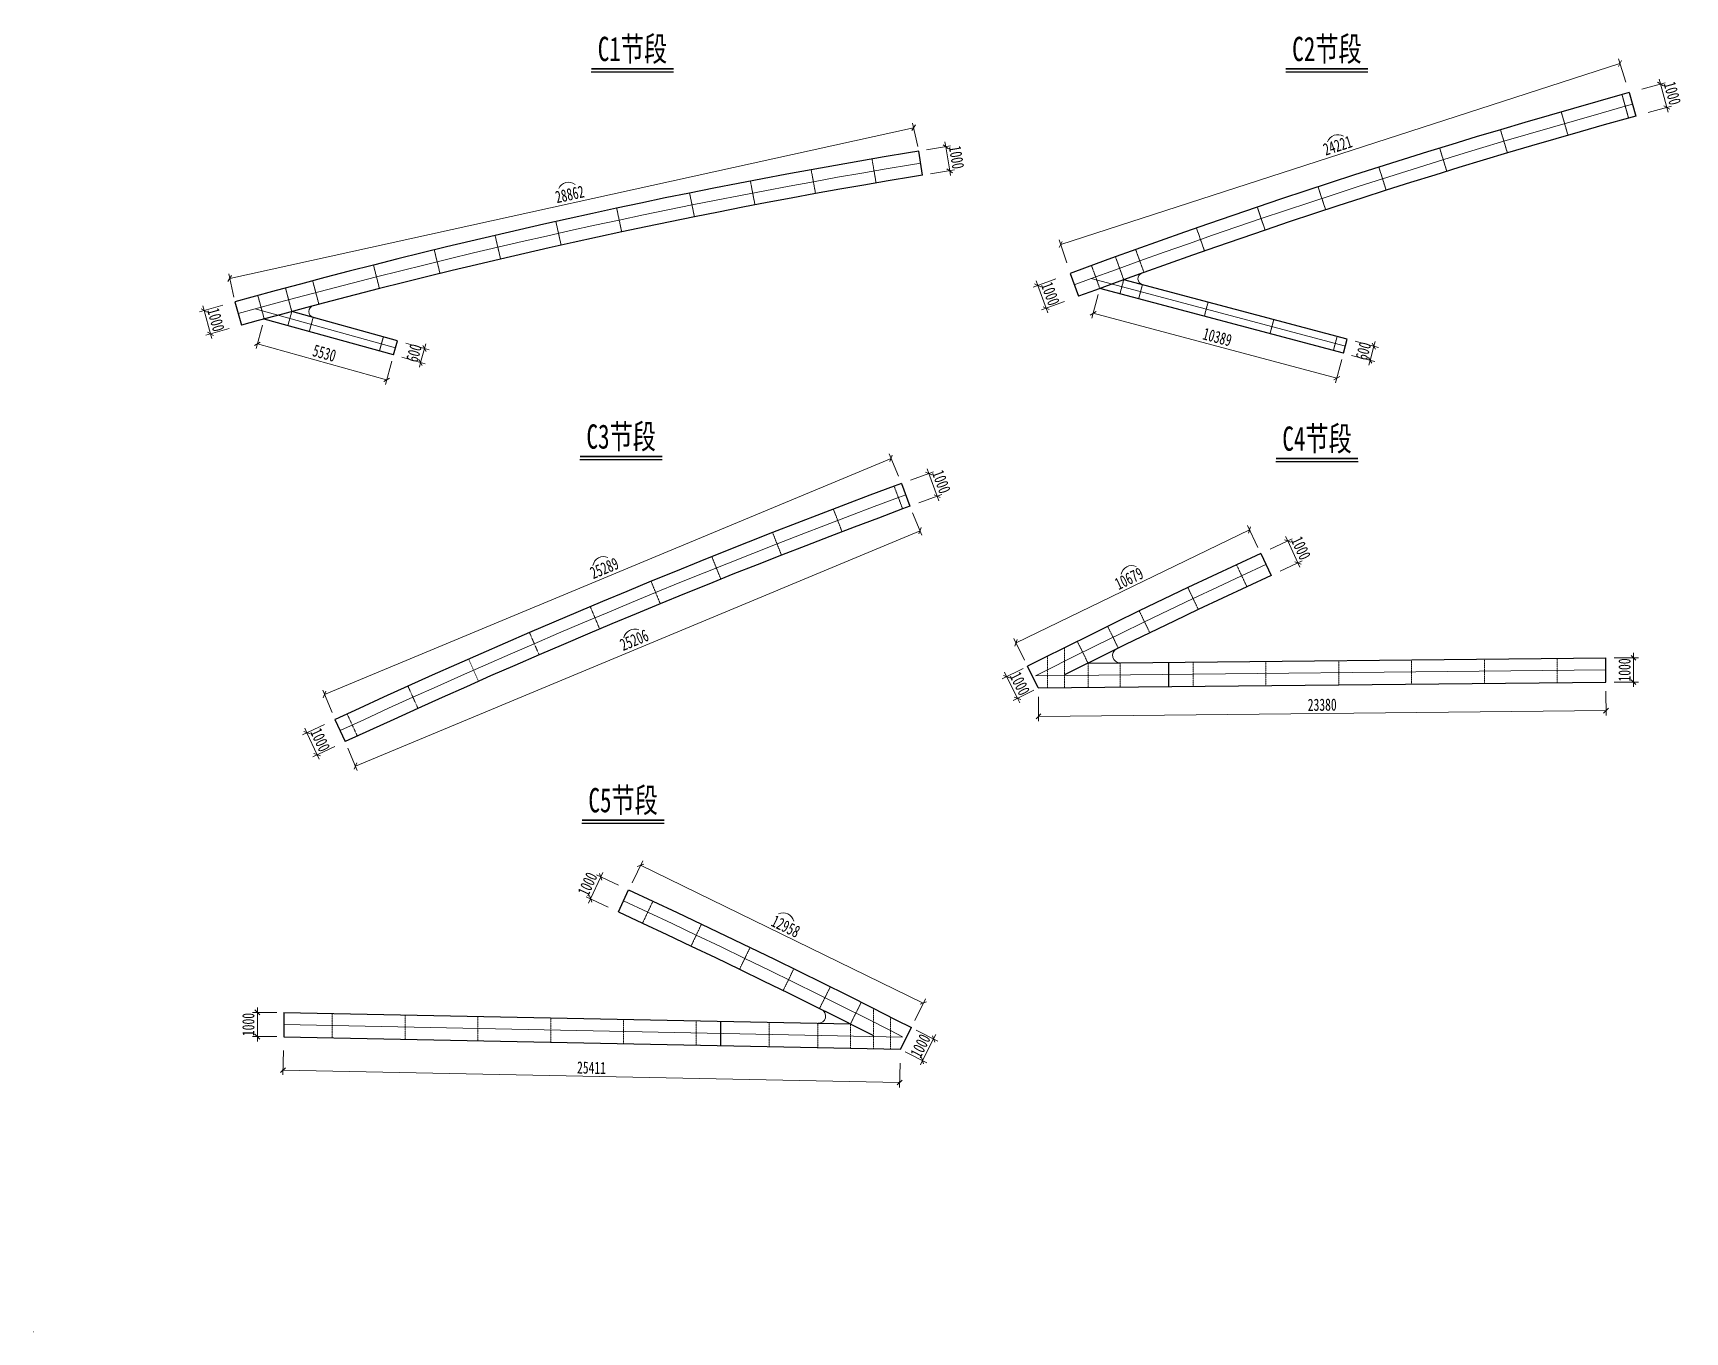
# Model space of a CAD drawing. Header units: millimetres. Extents: x -107417 to 789443, y 114680 to 345248.
# Drawn here: x 335075 to 403132, y 291766 to 345248 of the extents above; entities that cross this region are included whole.
import ezdxf
from ezdxf.enums import TextEntityAlignment as Align

# ---------------------------------------------------------------- set-up
doc = ezdxf.new("R2010")
doc.units = ezdxf.units.MM
doc.linetypes.add('CENTER2', pattern=[28.575, 19.05, -3.175, 3.175, -3.175])
doc.linetypes.add('DASHED', pattern=[0.75, 0.5, -0.25])
doc.layers.get('Defpoints').update_dxf_attribs({"color": 8})
for name, color, linetype, lineweight in [('中心线', 2, 'CENTER2', 15), ('标注', 4, 'Continuous', 13), ('标注线及字体', 2, 'Continuous', 15), ('桥 构造粗实', 1, 'Continuous', 30), ('横隔板', 6, 'CENTER2', 18), ('细实线', 4, 'Continuous', 15)]:
    doc.layers.add(name, color=color, linetype=linetype, lineweight=lineweight)
doc.styles.add('111', font='仿宋_GB2312.TTF', dxfattribs={"width": 0.7})
doc.dimstyles.new('200', dxfattribs={"dimscale": 0, "dimtxt": 2.5, "dimasz": 1, "dimexe": 1, "dimexo": 1, "dimgap": 0.6, "dimtad": 1, "dimdec": 0, "dimdsep": 46, "dimtxsty": '111', "dimblk": 'OBLIQUE', "dimcen": 0, "dimclrd": 4, "dimclre": 4, "dimclrt": 4, "dimadec": 1, "dimazin": 2, "dimtfac": 1, "dimtdec": 0, "dimtix": 1, "dimtmove": 2, "dimatfit": 3, "dimfxl": 4, "dimfxlon": 1, "dimtolj": 1, "dimlwd": -1, "dimlwe": -1, "dimarcsym": 0})

msp = doc.modelspace()

# ---------------------------------------------------------------- texts
at = {"layer": '标注线及字体', "color": 0, "style": '111', "width": 0.7}
for s, p in [('C1节段', (359771.1, 344613.6)), ('C2节段', (388381.4, 344613.6)), ('C3节段', (359306.4, 328654.9)), ('C4节段', (387975.8, 328568)), ('C5节段', (359386.4, 313681.3))]:
    msp.add_text(s, height=1000, dxfattribs=at).set_placement(p, align=Align.MIDDLE)

# ---------------------------------------------------------------- blocks, each defined once
blk = doc.blocks.new('_Oblique')
at = {"color": 0, "linetype": 'ByBlock', "lineweight": -2}
blk.add_line((-0.5, -0.5), (0.5, 0.5), dxfattribs=at)
blk = doc.blocks.new('*D135')
at = {"layer": 'Defpoints', "color": 0}
for p in [(385191, 324788), (385657, 323823), (376041, 319178)]:
    blk.add_point(p, dxfattribs=at)
at = {"layer": '细实线', "color": 4}
for p, q in [((375575, 320143), (385191, 324788)), ((385539, 324067), (385104, 324968)), ((375923, 319423), (375488, 320323))]:
    blk.add_line(p, q, dxfattribs=at)
at = {"layer": '细实线', "color": 4, "xscale": 199.9999999999998, "yscale": 199.9999999999998, "zscale": 199.9999999999998}
for p, rotation in [((385191, 324788), 25.77917402964277), ((375575, 320143), 205.7791740296427)]:
    blk.add_blockref('_Oblique', p, dxfattribs=dict(at, rotation=rotation))
at = {"layer": '细实线', "color": 4, "insert": (380227, 322788), "char_height": 500, "attachment_point": 5, "rotation": 25.77917, "style": '111'}
blk.add_mtext('\\A1;10679', dxfattribs=at)
blk = doc.blocks.new('*D136')
at = {"layer": 'Defpoints', "color": 0, "transparency": 16777216}
for p in [(386764, 324338), (385657, 323823), (386080, 322916)]:
    blk.add_point(p, dxfattribs=at)
at = {"layer": '细实线', "color": 4, "transparency": 16777216}
for p, q in [((386039, 324000), (386945, 324422)), ((386764, 324338), (386680, 324519)), ((387186, 323431), (386764, 324338)), ((386461, 323094), (387368, 323516)), ((387186, 323431), (387271, 323250))]:
    blk.add_line(p, q, dxfattribs=at)
at = {"layer": '细实线', "color": 4, "transparency": 16777216, "xscale": 199.9999999999998, "yscale": 199.9999999999998, "zscale": 199.9999999999998}
for p, rotation in [((386764, 324338), 294.9657163053859), ((387186, 323431), 114.9657163053859)]:
    blk.add_blockref('_Oblique', p, dxfattribs=dict(at, rotation=rotation))
at = {"layer": '细实线', "color": 4, "transparency": 16777216, "insert": (387311, 324041), "char_height": 500, "attachment_point": 5, "rotation": 294.96572, "style": '111'}
blk.add_mtext('\\A1;1000', dxfattribs=at)
blk = doc.blocks.new('*D137')
at = {"layer": 'Defpoints', "color": 0}
for p in [(399869, 318523), (376489, 318284), (399880, 317352)]:
    blk.add_point(p, dxfattribs=at)
at = {"layer": '细实线', "color": 4}
for p, q in [((376493, 317913), (376503, 316913)), ((399872, 318152), (399883, 317152)), ((376501, 317113), (399880, 317352))]:
    blk.add_line(p, q, dxfattribs=at)
at = {"layer": '细实线', "color": 4, "xscale": 199.9999999999998, "yscale": 199.9999999999998, "zscale": 199.9999999999998}
for p, rotation in [((376501, 317113), 180.5857953001401), ((399880, 317352), 0.5857953001401472)]:
    blk.add_blockref('_Oblique', p, dxfattribs=dict(at, rotation=rotation))
at = {"layer": '细实线', "color": 4, "insert": (388187, 317590), "char_height": 500, "attachment_point": 5, "rotation": 0.5858, "style": '111'}
blk.add_mtext('\\A1;23380', dxfattribs=at)
blk = doc.blocks.new('*D138')
at = {"layer": 'Defpoints', "color": 0, "transparency": 16777216}
for p in [(399869, 319523), (399869, 318523), (401014, 318523)]:
    blk.add_point(p, dxfattribs=at)
at = {"layer": '细实线', "color": 4, "transparency": 16777216}
for p, q in [((400214, 319523), (401214, 319523)), ((401014, 319523), (401014, 319723)), ((401014, 319523), (401014, 318523)), ((400214, 318523), (401214, 318523)), ((401014, 318523), (401014, 318323))]:
    blk.add_line(p, q, dxfattribs=at)
at = {"layer": '细实线', "color": 4, "transparency": 16777216, "xscale": 199.9999999999998, "yscale": 199.9999999999998, "zscale": 199.9999999999998}
for p, rotation in [((401014, 319523), 270), ((401014, 318523), 90)]:
    blk.add_blockref('_Oblique', p, dxfattribs=dict(at, rotation=rotation))
at = {"layer": '细实线', "color": 4, "transparency": 16777216, "insert": (400644, 319023), "char_height": 500, "attachment_point": 5, "rotation": 90, "style": '111'}
blk.add_mtext('\\A1;1000', dxfattribs=at)
blk = doc.blocks.new('*D139')
at = {"layer": 'Defpoints', "color": 0, "transparency": 16777216}
for p in [(370422, 327735), (370853, 326700), (347516, 316978)]:
    blk.add_point(p, dxfattribs=at)
at = {"layer": '细实线', "color": 4, "transparency": 16777216}
for p, q in [((347085, 318013), (370422, 327735)), ((370730, 326996), (370345, 327919)), ((347393, 317274), (347008, 318197))]:
    blk.add_line(p, q, dxfattribs=at)
at = {"layer": '细实线', "color": 4, "transparency": 16777216, "xscale": 199.9999999999998, "yscale": 199.9999999999998, "zscale": 199.9999999999998}
for p, rotation in [((370422, 327735), 22.61576914967875), ((347085, 318013), 202.6157691496787)]:
    blk.add_blockref('_Oblique', p, dxfattribs=dict(at, rotation=rotation))
at = {"layer": '细实线', "color": 4, "transparency": 16777216, "insert": (358611, 323215), "char_height": 500, "attachment_point": 5, "rotation": 22.61577, "style": '111'}
blk.add_mtext('\\A1;25289', dxfattribs=at)
blk = doc.blocks.new('*D140')
at = {"layer": 'Defpoints', "color": 0, "transparency": 16777216}
for p in [(347515, 316978), (346361, 316440), (347937, 316071)]:
    blk.add_point(p, dxfattribs=at)
at = {"layer": '细实线', "color": 4, "transparency": 16777216}
for p, q in [((347086, 316778), (346180, 316356)), ((346361, 316440), (346277, 316622)), ((346783, 315534), (346361, 316440)), ((347509, 315871), (346602, 315449)), ((346783, 315534), (346868, 315353))]:
    blk.add_line(p, q, dxfattribs=at)
at = {"layer": '细实线', "color": 4, "transparency": 16777216, "xscale": 199.9999999999998, "yscale": 199.9999999999998, "zscale": 199.9999999999998}
for p, rotation in [((346361, 316440), 294.9657163053859), ((346783, 315534), 114.9657163053859)]:
    blk.add_blockref('_Oblique', p, dxfattribs=dict(at, rotation=rotation))
at = {"layer": '细实线', "color": 4, "transparency": 16777216, "insert": (346908, 316143), "char_height": 500, "attachment_point": 5, "rotation": 294.96572, "style": '111'}
blk.add_mtext('\\A1;1000', dxfattribs=at)
blk = doc.blocks.new('*D141')
at = {"layer": 'Defpoints', "color": 0, "transparency": 16777216}
for p in [(370853, 326700), (371978, 327115), (371199, 325762)]:
    blk.add_point(p, dxfattribs=at)
at = {"layer": '细实线', "color": 4, "transparency": 16777216}
for p, q in [((371228, 326838), (372166, 327184)), ((371978, 327115), (371909, 327303)), ((372324, 326177), (371978, 327115)), ((371574, 325900), (372512, 326246)), ((372324, 326177), (372394, 325989))]:
    blk.add_line(p, q, dxfattribs=at)
at = {"layer": '细实线', "color": 4, "transparency": 16777216, "xscale": 199.9999999999998, "yscale": 199.9999999999998, "zscale": 199.9999999999998}
for p, rotation in [((371978, 327115), 290.2457707662396), ((372324, 326177), 110.2457707662396)]:
    blk.add_blockref('_Oblique', p, dxfattribs=dict(at, rotation=rotation))
at = {"layer": '细实线', "color": 4, "transparency": 16777216, "insert": (372498, 326774), "char_height": 500, "attachment_point": 5, "rotation": 290.24577, "style": '111'}
blk.add_mtext('\\A1;1000', dxfattribs=at)
blk = doc.blocks.new('*D142')
at = {"layer": 'Defpoints', "color": 0, "transparency": 16777216}
for p in [(376468, 334857), (377800, 335348), (378146, 334410)]:
    blk.add_point(p, dxfattribs=at)
at = {"layer": '细实线', "color": 4, "transparency": 16777216}
for p, q in [((377219, 335134), (376280, 334788)), ((376468, 334857), (376399, 335045)), ((376814, 333919), (376468, 334857)), ((377565, 334196), (376627, 333850)), ((376814, 333919), (376883, 333731))]:
    blk.add_line(p, q, dxfattribs=at)
at = {"layer": '细实线', "color": 4, "transparency": 16777216, "xscale": 199.9999999999998, "yscale": 199.9999999999998, "zscale": 199.9999999999998}
for p, rotation in [((376468, 334857), 290.2457707662396), ((376814, 333919), 110.2457707662396)]:
    blk.add_blockref('_Oblique', p, dxfattribs=dict(at, rotation=rotation))
at = {"layer": '细实线', "color": 4, "transparency": 16777216, "insert": (376988, 334516), "char_height": 500, "attachment_point": 5, "rotation": 290.24577, "style": '111'}
blk.add_mtext('\\A1;1000', dxfattribs=at)
blk = doc.blocks.new('*D143')
at = {"layer": 'Defpoints', "color": 0, "transparency": 16777216}
for p in [(400453, 343991), (400840, 342797), (377800, 335348)]:
    blk.add_point(p, dxfattribs=at)
at = {"layer": '细实线', "color": 4, "transparency": 16777216}
for p, q in [((377414, 336543), (400453, 343991)), ((400700, 343230), (400392, 344182)), ((377660, 335782), (377352, 336733))]:
    blk.add_line(p, q, dxfattribs=at)
at = {"layer": '细实线', "color": 4, "transparency": 16777216, "xscale": 199.9999999999998, "yscale": 199.9999999999998, "zscale": 199.9999999999998}
for p, rotation in [((400453, 343991), 17.91513529321717), ((377414, 336543), 197.9151352932172)]:
    blk.add_blockref('_Oblique', p, dxfattribs=dict(at, rotation=rotation))
at = {"layer": '细实线', "color": 4, "transparency": 16777216, "insert": (388820, 340619), "char_height": 500, "attachment_point": 5, "rotation": 17.91514, "style": '111'}
blk.add_mtext('\\A1;24221', dxfattribs=at)
blk = doc.blocks.new('*D144')
at = {"layer": 'Defpoints', "color": 0, "transparency": 16777216}
for p in [(379024, 334733), (389065, 332062), (388792, 331037)]:
    blk.add_point(p, dxfattribs=at)
at = {"layer": '细实线', "color": 4, "transparency": 16777216}
for p, q in [((378957, 334481), (378700, 333515)), ((378752, 333708), (388792, 331037)), ((388998, 331811), (388741, 330844))]:
    blk.add_line(p, q, dxfattribs=at)
at = {"layer": '细实线', "color": 4, "transparency": 16777216, "xscale": 199.9999999999998, "yscale": 199.9999999999998, "zscale": 199.9999999999998}
for p, rotation in [((378752, 333708), 165.1039070504736), ((388792, 331037), 345.1039070504736)]:
    blk.add_blockref('_Oblique', p, dxfattribs=dict(at, rotation=rotation))
at = {"layer": '细实线', "color": 4, "transparency": 16777216, "insert": (383867, 332730), "char_height": 500, "attachment_point": 5, "rotation": 345.10391, "style": '111'}
blk.add_mtext('\\A1;10389', dxfattribs=at)
blk = doc.blocks.new('*D145')
at = {"layer": 'Defpoints', "color": 0, "transparency": 16777216}
for p in [(389219, 332642), (389065, 332062), (390161, 331771)]:
    blk.add_point(p, dxfattribs=at)
at = {"layer": '细实线', "color": 4, "transparency": 16777216}
for p, q in [((389542, 332556), (390509, 332299)), ((390315, 332351), (390161, 331771)), ((390315, 332351), (390367, 332544)), ((389388, 331976), (390354, 331719)), ((390161, 331771), (390110, 331578))]:
    blk.add_line(p, q, dxfattribs=at)
at = {"layer": '细实线', "color": 4, "transparency": 16777216, "xscale": 199.9999999999998, "yscale": 199.9999999999998, "zscale": 199.9999999999998}
for p, rotation in [((390315, 332351), 255.1039070504738), ((390161, 331771), 75.10390705047378)]:
    blk.add_blockref('_Oblique', p, dxfattribs=dict(at, rotation=rotation))
at = {"layer": '细实线', "color": 4, "transparency": 16777216, "insert": (389881, 332156), "char_height": 500, "attachment_point": 5, "rotation": 75.10391, "style": '111'}
blk.add_mtext('\\A1;600', dxfattribs=at)
blk = doc.blocks.new('*D146')
at = {"layer": 'Defpoints', "color": 0, "transparency": 16777216}
for p in [(343391, 334179), (342121, 333828), (343657, 333215)]:
    blk.add_point(p, dxfattribs=at)
at = {"layer": '细实线', "color": 4, "transparency": 16777216}
for p, q in [((342892, 334041), (341928, 333775)), ((342121, 333828), (342068, 334021)), ((342387, 332864), (342121, 333828)), ((343158, 333077), (342194, 332811)), ((342387, 332864), (342440, 332671))]:
    blk.add_line(p, q, dxfattribs=at)
at = {"layer": '细实线', "color": 4, "transparency": 16777216, "xscale": 199.9999999999998, "yscale": 199.9999999999998, "zscale": 199.9999999999998}
for p, rotation in [((342121, 333828), 285.4360448940577), ((342387, 332864), 105.4360448940577)]:
    blk.add_blockref('_Oblique', p, dxfattribs=dict(at, rotation=rotation))
at = {"layer": '细实线', "color": 4, "transparency": 16777216, "insert": (342611, 333444), "char_height": 500, "attachment_point": 5, "rotation": 285.43604, "style": '111'}
blk.add_mtext('\\A1;1000', dxfattribs=at)
blk = doc.blocks.new('*D147')
at = {"layer": 'Defpoints', "color": 0, "transparency": 16777216}
for p in [(344600, 333474), (349928, 331994), (349644, 330972)]:
    blk.add_point(p, dxfattribs=at)
at = {"layer": '细实线', "color": 4, "transparency": 16777216}
for p, q in [((344530, 333223), (344262, 332260)), ((344316, 332452), (349644, 330972)), ((349858, 331743), (349591, 330780))]:
    blk.add_line(p, q, dxfattribs=at)
at = {"layer": '细实线', "color": 4, "transparency": 16777216, "xscale": 199.9999999999998, "yscale": 199.9999999999998, "zscale": 199.9999999999998}
for p, rotation in [((344316, 332452), 164.4762664412708), ((349644, 330972), 344.4762664412708)]:
    blk.add_blockref('_Oblique', p, dxfattribs=dict(at, rotation=rotation))
at = {"layer": '细实线', "color": 4, "transparency": 16777216, "insert": (347079, 332069), "char_height": 500, "attachment_point": 5, "rotation": 344.47627, "style": '111'}
blk.add_mtext('\\A1;5530', dxfattribs=at)
blk = doc.blocks.new('*D148')
at = {"layer": 'Defpoints', "color": 0, "transparency": 16777216}
for p in [(371351, 341349), (371564, 340384), (343391, 334179)]:
    blk.add_point(p, dxfattribs=at)
at = {"layer": '细实线', "color": 4, "transparency": 16777216}
for p, q in [((343178, 335144), (371351, 341349)), ((371521, 340579), (371308, 341544)), ((343348, 334374), (343135, 335339))]:
    blk.add_line(p, q, dxfattribs=at)
at = {"layer": '细实线', "color": 4, "transparency": 16777216, "xscale": 199.9999999999998, "yscale": 199.9999999999998, "zscale": 199.9999999999998}
for p, rotation in [((371351, 341349), 12.4209331743771), ((343178, 335144), 192.4209331743771)]:
    blk.add_blockref('_Oblique', p, dxfattribs=dict(at, rotation=rotation))
at = {"layer": '细实线', "color": 4, "transparency": 16777216, "insert": (357185, 338608), "char_height": 500, "attachment_point": 5, "rotation": 12.42093, "style": '111'}
blk.add_mtext('\\A1;28862', dxfattribs=at)
blk = doc.blocks.new('*D149')
at = {"layer": 'Defpoints', "color": 0, "transparency": 16777216}
for p in [(371564, 340384), (372679, 340566), (371725, 339397)]:
    blk.add_point(p, dxfattribs=at)
at = {"layer": '细实线', "color": 4, "transparency": 16777216}
for p, q in [((371889, 340437), (372876, 340598)), ((372679, 340566), (372646, 340763)), ((372840, 339579), (372679, 340566)), ((372050, 339450), (373037, 339611)), ((372840, 339579), (372872, 339381))]:
    blk.add_line(p, q, dxfattribs=at)
at = {"layer": '细实线', "color": 4, "transparency": 16777216, "xscale": 199.9999999999998, "yscale": 199.9999999999998, "zscale": 199.9999999999998}
for p, rotation in [((372679, 340566), 279.2720327565289), ((372840, 339579), 99.2720327565289)]:
    blk.add_blockref('_Oblique', p, dxfattribs=dict(at, rotation=rotation))
at = {"layer": '细实线', "color": 4, "transparency": 16777216, "insert": (373124, 340132), "char_height": 500, "attachment_point": 5, "rotation": 279.27203, "style": '111'}
blk.add_mtext('\\A1;1000', dxfattribs=at)
blk = doc.blocks.new('*D150')
at = {"layer": 'Defpoints', "color": 0, "transparency": 16777216}
for p in [(350088, 332572), (349928, 331994), (351043, 331684)]:
    blk.add_point(p, dxfattribs=at)
at = {"layer": '细实线', "color": 4, "transparency": 16777216}
for p, q in [((350433, 332476), (351397, 332209)), ((351204, 332262), (351043, 331684)), ((351204, 332262), (351257, 332455)), ((350272, 331898), (351236, 331631)), ((351043, 331684), (350990, 331491))]:
    blk.add_line(p, q, dxfattribs=at)
at = {"layer": '细实线', "color": 4, "transparency": 16777216, "xscale": 199.9999999999998, "yscale": 199.9999999999998, "zscale": 199.9999999999998}
for p, rotation in [((351204, 332262), 254.4762664412901), ((351043, 331684), 74.47626644129011)]:
    blk.add_blockref('_Oblique', p, dxfattribs=dict(at, rotation=rotation))
at = {"layer": '细实线', "color": 4, "transparency": 16777216, "insert": (350767, 332072), "char_height": 500, "attachment_point": 5, "rotation": 74.47627, "style": '111'}
blk.add_mtext('\\A1;600', dxfattribs=at)
blk = doc.blocks.new('*D151')
at = {"layer": 'Defpoints', "color": 0, "transparency": 16777216}
for p in [(402124, 343151), (400840, 342797), (401106, 341833)]:
    blk.add_point(p, dxfattribs=at)
at = {"layer": '细实线', "color": 4, "transparency": 16777216}
for p, q in [((401353, 342938), (402317, 343205)), ((402124, 343151), (402071, 343344)), ((402391, 342187), (402124, 343151)), ((401619, 341974), (402583, 342241)), ((402391, 342187), (402444, 341995))]:
    blk.add_line(p, q, dxfattribs=at)
at = {"layer": '细实线', "color": 4, "transparency": 16777216, "xscale": 199.9999999999998, "yscale": 199.9999999999998, "zscale": 199.9999999999998}
for p, rotation in [((402124, 343151), 285.4360448940577), ((402391, 342187), 105.4360448940577)]:
    blk.add_blockref('_Oblique', p, dxfattribs=dict(at, rotation=rotation))
at = {"layer": '细实线', "color": 4, "transparency": 16777216, "insert": (402614, 342768), "char_height": 500, "attachment_point": 5, "rotation": 285.43604, "style": '111'}
blk.add_mtext('\\A1;1000', dxfattribs=at)
blk = doc.blocks.new('*D152')
at = {"layer": 'Defpoints', "color": 0, "transparency": 16777216}
for p in [(371199, 325762), (371617, 324758), (347937, 316071)]:
    blk.add_point(p, dxfattribs=at)
at = {"layer": '细实线', "color": 4, "transparency": 16777216}
for p, q in [((371310, 325497), (371694, 324574)), ((348355, 315068), (371617, 324758)), ((348048, 315806), (348432, 314883))]:
    blk.add_line(p, q, dxfattribs=at)
at = {"layer": '细实线', "color": 4, "transparency": 16777216, "xscale": 199.9999999999998, "yscale": 199.9999999999998, "zscale": 199.9999999999998}
for p, rotation in [((371617, 324758), 22.61588549800887), ((348355, 315068), 202.6158854980089)]:
    blk.add_blockref('_Oblique', p, dxfattribs=dict(at, rotation=rotation))
at = {"layer": '细实线', "color": 4, "transparency": 16777216, "insert": (359844, 320255), "char_height": 500, "attachment_point": 5, "rotation": 22.61589, "style": '111'}
blk.add_mtext('\\A1;25206', dxfattribs=at)
blk = doc.blocks.new('*D161')
at = {"layer": 'Defpoints', "color": 0, "transparency": 16777216}
for p in [(359612, 309970), (358044, 309597), (359190, 309064)]:
    blk.add_point(p, dxfattribs=at)
at = {"layer": '细实线', "color": 4, "transparency": 16777216}
for p, q in [((358466, 310504), (358044, 309597)), ((359191, 310166), (358285, 310588)), ((358466, 310504), (358551, 310685)), ((358769, 309260), (357863, 309682)), ((358044, 309597), (357960, 309416))]:
    blk.add_line(p, q, dxfattribs=at)
at = {"layer": '细实线', "color": 4, "transparency": 16777216, "xscale": 199.9999999999998, "yscale": 199.9999999999998, "zscale": 199.9999999999998}
for p, rotation in [((358466, 310504), 245.0342836917258), ((358044, 309597), 65.03428369172575)]:
    blk.add_blockref('_Oblique', p, dxfattribs=dict(at, rotation=rotation))
at = {"layer": '细实线', "color": 4, "transparency": 16777216, "insert": (357920, 310207), "char_height": 500, "attachment_point": 5, "rotation": 65.03428, "style": '111'}
blk.add_mtext('\\A1;1000', dxfattribs=at)
blk = doc.blocks.new('*D162')
at = {"layer": 'Defpoints', "color": 0}
for p in [(359612, 309970), (371753, 305307), (371261, 304297)]:
    blk.add_point(p, dxfattribs=at)
at = {"layer": '细实线', "color": 4}
for p, q in [((359754, 310261), (360191, 311160)), ((360104, 310980), (371753, 305307)), ((371402, 304587), (371840, 305486))]:
    blk.add_line(p, q, dxfattribs=at)
at = {"layer": '细实线', "color": 4, "xscale": 199.9999999999998, "yscale": 199.9999999999998, "zscale": 199.9999999999998}
for p, rotation in [((360104, 310980), 154.0314142669609), ((371753, 305307), 334.031414266961)]:
    blk.add_blockref('_Oblique', p, dxfattribs=dict(at, rotation=rotation))
at = {"layer": '细实线', "color": 4, "insert": (366085, 308465), "char_height": 500, "attachment_point": 5, "rotation": 334.03141, "style": '111'}
blk.add_mtext('\\A1;12958', dxfattribs=at)
blk = doc.blocks.new('*D163')
at = {"layer": 'Defpoints', "color": 0}
for p in [(345401, 303924), (370806, 303406), (345373, 302549)]:
    blk.add_point(p, dxfattribs=at)
at = {"layer": '细实线', "color": 4}
for p, q in [((345389, 303349), (345369, 302349)), ((370778, 302032), (345373, 302549)), ((370795, 302831), (370774, 301832))]:
    blk.add_line(p, q, dxfattribs=at)
at = {"layer": '细实线', "color": 4, "xscale": 199.9999999999998, "yscale": 199.9999999999998, "zscale": 199.9999999999998}
for p, rotation in [((345373, 302549), 178.8322584214023), ((370778, 302032), 358.8322584214023)]:
    blk.add_blockref('_Oblique', p, dxfattribs=dict(at, rotation=rotation))
at = {"layer": '细实线', "color": 4, "insert": (358083, 302643), "char_height": 500, "attachment_point": 5, "rotation": 358.83226, "style": '111'}
blk.add_mtext('\\A1;25411', dxfattribs=at)
blk = doc.blocks.new('*D164')
at = {"layer": 'Defpoints', "color": 0, "transparency": 16777216}
for p in [(344317, 304924), (345401, 304924), (345401, 303924)]:
    blk.add_point(p, dxfattribs=at)
at = {"layer": '细实线', "color": 4, "transparency": 16777216}
for p, q in [((345117, 304924), (344117, 304924)), ((344317, 304924), (344317, 305124)), ((344317, 303924), (344317, 304924)), ((345117, 303924), (344117, 303924)), ((344317, 303924), (344317, 303724))]:
    blk.add_line(p, q, dxfattribs=at)
at = {"layer": '细实线', "color": 4, "transparency": 16777216, "xscale": 199.9999999999998, "yscale": 199.9999999999998, "zscale": 199.9999999999998}
for p, rotation in [((344317, 304924), 270), ((344317, 303924), 90)]:
    blk.add_blockref('_Oblique', p, dxfattribs=dict(at, rotation=rotation))
at = {"layer": '细实线', "color": 4, "transparency": 16777216, "insert": (343947, 304424), "char_height": 500, "attachment_point": 5, "rotation": 90, "style": '111'}
blk.add_mtext('\\A1;1000', dxfattribs=at)
blk = doc.blocks.new('*D168')
at = {"layer": 'Defpoints', "color": 0}
for p in [(371261, 304297), (372178, 303829), (370806, 303406)]:
    blk.add_point(p, dxfattribs=at)
at = {"layer": '细实线', "color": 4}
for p, q in [((371465, 304193), (372356, 303738)), ((371724, 302938), (372178, 303829)), ((372178, 303829), (372269, 304007)), ((371011, 303302), (371902, 302848)), ((371724, 302938), (371633, 302760))]:
    blk.add_line(p, q, dxfattribs=at)
at = {"layer": '细实线', "color": 4, "xscale": 199.9999999999998, "yscale": 199.9999999999998, "zscale": 199.9999999999998}
for p, rotation in [((372178, 303829), 242.9820432301862), ((371724, 302938), 62.98204323018621)]:
    blk.add_blockref('_Oblique', p, dxfattribs=dict(at, rotation=rotation))
at = {"layer": '细实线', "color": 4, "insert": (371632, 303546), "char_height": 500, "attachment_point": 5, "rotation": 62.98204, "style": '111'}
blk.add_mtext('\\A1;1000', dxfattribs=at)
blk = doc.blocks.new('*D169')
at = {"layer": 'Defpoints', "color": 0}
for p in [(376041, 319178), (375634, 317855), (376489, 318284)]:
    blk.add_point(p, dxfattribs=at)
at = {"layer": '细实线', "color": 4}
for p, q in [((375862, 319088), (375007, 318659)), ((375185, 318749), (375096, 318927)), ((375185, 318749), (375634, 317855)), ((376311, 318195), (375455, 317765)), ((375634, 317855), (375724, 317676))]:
    blk.add_line(p, q, dxfattribs=at)
at = {"layer": '细实线', "color": 4, "xscale": 199.9999999999998, "yscale": 199.9999999999998, "zscale": 199.9999999999998}
for p, rotation in [((375185, 318749), 296.6501661137066), ((375634, 317855), 116.6501661137066)]:
    blk.add_blockref('_Oblique', p, dxfattribs=dict(at, rotation=rotation))
at = {"layer": '细实线', "color": 4, "insert": (375730, 318462), "char_height": 500, "attachment_point": 5, "rotation": 296.65017, "style": '111'}
blk.add_mtext('\\A1;1000', dxfattribs=at)

# ---------------------------------------------------------------- dimensions: what is measured, and where the dimension line sits
at = {"layer": '细实线'}
for p1, p2, distance, text, override, picture, middle in [((377799.8, 335348.2), (400839.7, 342796.6), 1255.6, '24221', {"dimscale": 200, "dimarcsym": 1}, '*D143', (388819.7, 340619.2)), ((343390.5, 334178.5), (371563.7, 340383.6), 988.8, '28862', {"dimscale": 200, "dimarcsym": 1}, '*D148', (357184.9, 338608)), ((347516.1, 316978.1), (370853.4, 326700), 1120.8, '25289', {"dimscale": 200, "dimarcsym": 1}, '*D139', (358611.4, 323215.3)), ((347937.4, 316071.2), (371199.4, 325761.8), -1086.9, '25206', {"dimscale": 200, "dimarcsym": 1}, '*D152', (359844.1, 320254.7)), ((359612.1, 309970.4), (371260.7, 304296.8), 1123.2, '12958', {"dimscale": 200, "dimtxsty": '111', "dimarcsym": 1}, '*D162', (366084.9, 308465.2))]:
    dim = msp.add_aligned_dim(p1=p1, p2=p2, distance=distance, text=text, dimstyle='200', override=override, dxfattribs=at)
    dim.commit()
    dim.dimension.update_dxf_attribs({"geometry": picture, "text_midpoint": middle})
for p1, p2, distance, override, picture, middle in [((401105.9, 341832.6), (400839.7, 342796.6), -1332.7, {"dimscale": 200, "dimarcsym": 1}, '*D151', (402614.1, 342767.8)), ((371724.8, 339396.6), (371563.7, 340383.6), -1129.7, {"dimscale": 200, "dimarcsym": 1}, '*D149', (373124.4, 340131.7)), ((378145.8, 334409.9), (377799.8, 335348.2), 1419.3, {"dimscale": 200, "dimarcsym": 1}, '*D142', (376988.3, 334515.9)), ((343656.7, 333214.6), (343390.5, 334178.5), 1316.9, {"dimscale": 200, "dimarcsym": 1}, '*D146', (342610.8, 333444.5)), ((379024.4, 334733.3), (389064.7, 332062.5), -1060.7, {"dimscale": 200, "dimarcsym": 1}, '*D144', (383867, 332730.4)), ((344599.8, 333474), (349927.9, 331994), -1060.4, {"dimscale": 200, "dimarcsym": 1}, '*D147', (347079, 332068.7)), ((350088.5, 332572.1), (349927.9, 331994), 1157.6, {"dimscale": 200, "dimarcsym": 1}, '*D150', (350767.1, 332072.3)), ((389219, 332642.3), (389064.7, 332062.5), 1134.6, {"dimscale": 200, "dimarcsym": 1}, '*D145', (389880.8, 332155.8)), ((371199.4, 325761.8), (370853.4, 326700), -1199, {"dimscale": 200, "dimarcsym": 1}, '*D141', (372498.5, 326773.9)), ((376040.9, 319178), (385657.5, 323822.6), 1071.9, {"dimscale": 200, "dimtxsty": '111', "dimarcsym": 1}, '*D135', (380227.3, 322787.8)), ((386079.6, 322916), (385657.5, 323822.6), -1220.7, {"dimscale": 200, "dimarcsym": 1}, '*D136', (387310.6, 324040.7)), ((376040.9, 319178), (376489.4, 318284.3), -957.1, {"dimscale": 200, "dimblk": 'Oblique', "dimarcsym": 1}, '*D169', (375729.5, 318462.4)), ((399868.5, 319523.3), (399868.5, 318523.3), 1145.6, {"dimscale": 200, "dimarcsym": 1}, '*D138', (400644.1, 319023.3)), ((376489.4, 318284.3), (399868.5, 318523.3), -1171.7, {"dimscale": 200, "dimarcsym": 1}, '*D137', (388187.3, 317590)), ((347937.4, 316071.2), (347515.4, 316977.8), 1273.1, {"dimscale": 200, "dimarcsym": 1}, '*D140', (346907.7, 316143.3)), ((359612.1, 309970.4), (359190, 309063.8), -1264, {"dimscale": 200, "dimarcsym": 1}, '*D161', (357919.7, 310206.8)), ((345401, 303923.9), (345401, 304923.9), 1083.8, {"dimscale": 200, "dimarcsym": 1}, '*D164', (343947.2, 304423.9)), ((370806.5, 303406), (371260.7, 304296.8), -1029.5, {"dimscale": 200, "dimblk": 'Oblique', "dimarcsym": 1}, '*D168', (371631.9, 303546.3)), ((370806.5, 303406), (345401, 303923.9), 1374.8, {"dimscale": 200, "dimarcsym": 1}, '*D163', (358082.9, 302642.8))]:
    dim = msp.add_aligned_dim(p1=p1, p2=p2, distance=distance, dimstyle='200', override=override, dxfattribs=at)
    dim.commit()
    dim.dimension.update_dxf_attribs({"geometry": picture, "text_midpoint": middle})

# ---------------------------------------------------------------- linework, layer by layer
at = {"color": 4}
for p, q in [((358071.8, 343651.6), (361462.7, 343651.6)), ((386682.2, 343651.6), (390073.1, 343651.6)), ((357607.2, 327692.9), (360998.1, 327692.9)), ((386276.6, 327606), (389667.5, 327606)), ((357687.2, 312719.3), (361078.1, 312719.3))]:
    msp.add_line(p, q, dxfattribs=at)
at = {"color": 6, "const_width": 72}
for points in [[(358071.8, 343771.6), (361462.7, 343771.6)], [(386682.2, 343771.6), (390073.1, 343771.6)], [(357607.2, 327812.9), (360998.1, 327812.9)], [(386276.6, 327726), (389667.5, 327726)], [(357687.2, 312839.3), (361078.1, 312839.3)]]:
    msp.add_lwpolyline(points, dxfattribs=at)
at = {"layer": '中心线', "color": 2, "linetype": 'DASHED', "ltscale": 2}
for p, q in [((400537.9, 342713.2), (400807.7, 341750.3)), ((398034.3, 342003.8), (398311.3, 341042.9)), ((395529, 341269.6), (395816.6, 340311.8)), ((393025.5, 340509.7), (393320.2, 339554.1)), ((367133.4, 339619.9), (367313.8, 338636.3)), ((369639.2, 340061.3), (369808.1, 339075.7)), ((390522, 339725.5), (390823.7, 338772.1)), ((364629.6, 339152.6), (364817.7, 338170.4)), ((388016.8, 338914.6), (388328.9, 337964.6)), ((359120.1, 338037.1), (359327.1, 337058.8)), ((385511.6, 338079.5), (385834, 337132.9)), ((354110.7, 336916.4), (354336.5, 335942.3)), ((356614.5, 337488.7), (356832.8, 336512.8)), ((383008.2, 337218.7), (383337.4, 336274.5)), ((351605.2, 336317.5), (351842.1, 335346)), ((380503.1, 336333.1), (380842.5, 335392.5)), ((349101.5, 335694.8), (349345.8, 334725.1)), ((379024.4, 334733.3), (378681.7, 335672.7)), ((380009.7, 335092), (379670.4, 336032.7)), ((346596, 335045.4), (346851.3, 334078.6)), ((380009.7, 335092), (379855.5, 334512.2)), ((380625.1, 334307.5), (380779.4, 334887.3)), ((344599.8, 333474), (344337.2, 334438.9)), ((345735, 333781.4), (345476.1, 334747.3)), ((383331, 333587.7), (383485.3, 334167.5)), ((345574.5, 333203.2), (345735, 333781.4)), ((346455.8, 332958.4), (346616.4, 333536.6)), ((386036.9, 332867.9), (386191.2, 333447.7)), ((349346.3, 332155.5), (349506.9, 332733.6)), ((388646.2, 332173.8), (388800.4, 332753.7)), ((370901.1, 325651.8), (370551.7, 326588.7)), ((368048.4, 325647.3), (368404.4, 324712.8)), ((365543.5, 324681), (365909.3, 323750.3)), ((363040.3, 323689.1), (363412.5, 322760.9)), ((384656, 323356.3), (385081.1, 322451.1)), ((360537.1, 322673), (360915.7, 321747.4)), ((382653, 322411.6), (383084, 321509.3)), ((358032.3, 321630), (358420.5, 320708.4)), ((380650.1, 321450.8), (381087, 320551.3)), ((355529.2, 320563.4), (355923.6, 319644.5)), ((379348.6, 320817.5), (379788.4, 319919.4)), ((377568.5, 319941), (377568.5, 318295.3)), ((378539, 319305.2), (378096.2, 320201.9)), ((353024.5, 319470), (353428.3, 318555.2)), ((376868.5, 319592.5), (376868.5, 318283)), ((378539, 319305.2), (378539, 318305.2)), ((379868.5, 319318.8), (379868.5, 318318.8)), ((382868.5, 318349.5), (382868.5, 319349.5)), ((385868.5, 318380.2), (385868.5, 319380.2)), ((388868.5, 318410.9), (388868.5, 319410.9)), ((391868.5, 318441.5), (391868.5, 319441.5)), ((394868.5, 318472.2), (394868.5, 319472.2)), ((397868.5, 318502.9), (397868.5, 319502.9)), ((350522.2, 318353.4), (350932.1, 317441.3)), ((348016.9, 317209.2), (348435.9, 316301.3)), ((360613.5, 309504.1), (360188.5, 308598.9)), ((362615, 308560.1), (362187, 307656.4)), ((364619.5, 307598.6), (364182.6, 306699.1)), ((365981.1, 305822.3), (366420.9, 306720.4)), ((367923.8, 305977.9), (367478.2, 305082.6)), ((368748.5, 304448), (369197, 305341.7)), ((369701, 303414.3), (369701, 305088.5)), ((347401, 304883.1), (347401, 303883.1)), ((350401, 304822), (350401, 303822)), ((353401, 304760.8), (353401, 303760.8)), ((356401, 304699.7), (356401, 303699.7)), ((359401, 304638.5), (359401, 303638.5)), ((362401, 304577.4), (362401, 303577.4)), ((365401, 304516.2), (365401, 303516.2)), ((367401, 304475.4), (367401, 303475.4)), ((368748.5, 304448), (368748.5, 303448)), ((370401, 303414.3), (370401, 304734.4))]:
    msp.add_line(p, q, dxfattribs=at)
at = {"layer": '标注', "color": 8, "ltscale": 550}
for p, q in [((389141.8, 332352.4), (378672.8, 335137.2)), ((350008.2, 332283.1), (344223.6, 333889.8)), ((376368.5, 318783), (399868.5, 319023.3)), ((345401, 304423.9), (370901, 303904.1))]:
    msp.add_line(p, q, dxfattribs=at)
at = {"layer": '标注', "ltscale": 550}
msp.add_line((335090.6, 291765.9), (335075.1, 291769.8), dxfattribs=at)
at = {"layer": '标注', "color": 8, "ltscale": 550}
for points in [[(400972.8, 342314.6), (400672.8, 342231.8), (399672.8, 341951.6), (398672.8, 341667.4), (397672.8, 341379.2), (396672.8, 341087), (395672.8, 340790.7), (394672.8, 340490.4), (393672.8, 340186), (392672.8, 339877.7), (391672.8, 339565.3), (390672.8, 339248.8), (389672.8, 338928.4), (388672.8, 338603.9), (387672.8, 338275.4), (386672.8, 337942.8), (385672.8, 337606.2), (384672.8, 337265.6), (383672.8, 336920.9), (382672.8, 336572.3), (381672.8, 336219.5), (380672.8, 335862.8), (379672.8, 335502), (378672.8, 335137.2), (377972.8, 334879)], [(371644.3, 339890.1), (371223.6, 339821.4), (370223.6, 339654.1), (369223.6, 339482.8), (368223.6, 339307.5), (367223.6, 339128.1), (366223.6, 338944.7), (365223.6, 338757.2), (364223.6, 338565.8), (363223.6, 338370.3), (362223.6, 338170.7), (361223.6, 337967.2), (360223.6, 337759.6), (359223.6, 337547.9), (358223.6, 337332.3), (357223.6, 337112.6), (356223.6, 336888.9), (355223.6, 336661.1), (354223.6, 336429.3), (353223.6, 336193.5), (352223.6, 335953.7), (351223.6, 335709.8), (350223.6, 335461.9), (349223.6, 335210), (348223.6, 334954), (347223.6, 334694), (346223.6, 334430), (345223.6, 334161.9), (344223.6, 333889.8), (343523.6, 333696.5)], [(371026.4, 326230.9), (370726.4, 326120.2), (369726.4, 325747.4), (368726.4, 325370.5), (367726.4, 324989.6), (366726.4, 324604.6), (365726.4, 324215.6), (364726.4, 323822.6), (363726.4, 323425.5), (362726.4, 323024.4), (361726.4, 322619.3), (360726.4, 322210.2), (359726.4, 321797), (358726.4, 321379.8), (357726.4, 320958.6), (356726.4, 320533.3), (355726.4, 320104), (354726.4, 319670.7), (353726.4, 319233.3), (352726.4, 318791.9), (351726.4, 318346.5), (350726.4, 317897), (349726.4, 317443.5), (348726.4, 316986), (347726.4, 316524.5)], [(385868.5, 323369.3), (384868.5, 322903.7), (383868.5, 322434.1), (382868.5, 321960.5), (381868.5, 321482.8), (380868.5, 321001.1), (379868.5, 320515.4), (378868.5, 320025.6), (377868.5, 319531.8), (376868.5, 319034), (376368.5, 318783)], [(359401, 309517.1), (360401, 309051.5), (361401, 308581.9), (362401, 308108.3), (363401, 307630.6), (364401, 307148.9), (365401, 306663.2), (366401, 306173.4), (367401, 305679.6), (368401, 305181.8), (369401, 304679.9), (370401, 304174), (370901, 303919.1)]]:
    msp.add_lwpolyline(points, dxfattribs=at)
at = {"layer": '标注'}
for centre, radius, start, end in [((380846.5, 335128.1), 250, 109.838107, 255.103907), ((379851.3, 319618.7), 300, 116.27999, 270.585795), ((367428.1, 304774.9), 300, 268.832258, 63.349834)]:
    msp.add_arc(centre, radius, start, end, dxfattribs=at)
at = {"layer": '标注', "ltscale": 550}
msp.add_arc((346684.6, 333777.1), 250, 105.005969, 254.476266, dxfattribs=at)
at = {"layer": '桥 构造粗实'}
for p, q in [((400839.7, 342796.6), (401105.9, 341832.6)), ((371724.8, 339396.6), (371563.7, 340383.6)), ((377799.8, 335348.2), (378145.8, 334409.9)), ((389219, 332642.3), (380009.7, 335092)), ((343390.5, 334178.5), (343656.7, 333214.6)), ((389064.7, 332062.5), (379024.4, 334733.3)), ((350088.5, 332572.1), (345735, 333781.4)), ((349927.9, 331994), (344599.8, 333474)), ((349927.9, 331994), (350088.5, 332572.1)), ((389064.7, 332062.5), (389219, 332642.3)), ((370853.4, 326700), (371199.4, 325761.8)), ((385657.5, 323822.6), (386079.6, 322916)), ((378539, 319305.2), (399868.5, 319523.3)), ((381868.5, 318339.3), (381868.5, 319339.3)), ((399868.5, 318523.3), (399868.5, 319523.3)), ((376489.4, 318284.3), (376040.9, 319178)), ((376489.4, 318284.3), (399868.5, 318523.3)), ((347515.4, 316977.8), (347937.4, 316071.2)), ((359190, 309063.8), (359612.1, 309970.4)), ((345401, 304923.9), (368748.5, 304448)), ((345401, 304923.9), (345401, 303923.9)), ((363401, 304557), (363401, 303557)), ((370806.5, 303406), (371260.7, 304296.9)), ((345401, 303923.9), (370806.5, 303406))]:
    msp.add_line(p, q, dxfattribs=at)
for points in [[(400839.7, 342796.6), (400538.8, 342713.5), (399537, 342432.8), (398535.2, 342148.1), (397533.5, 341859.4), (396531.7, 341566.6), (395529.9, 341269.8), (394528.1, 340969), (393526.4, 340664.1), (392524.6, 340355.2), (391522.8, 340042.3), (390521.1, 339725.3), (389519.4, 339404.2), (388517.6, 339079.2), (387515.9, 338750.1), (386514.2, 338417), (385512.5, 338079.8), (384510.7, 337738.6), (383509, 337393.4), (382507.3, 337044.1), (381505.7, 336690.8), (380504, 336333.4), (379502.3, 335972.1), (378500.6, 335606.6), (377799.8, 335348.2)], [(401105.9, 341832.6), (400806.8, 341750.1), (399808.6, 341470.4), (398810.4, 341186.7), (397812.2, 340899), (396814, 340607.3), (395815.7, 340311.6), (394817.5, 340011.8), (393819.3, 339708), (392821, 339400.1), (391822.8, 339088.3), (390824.5, 338772.4), (389826.3, 338452.5), (388828, 338128.6), (387829.7, 337800.6), (386831.5, 337468.6), (385833.2, 337132.6), (384834.9, 336792.6), (383836.6, 336448.5), (382838.3, 336100.4), (381840, 335748.3), (380841.7, 335392.2), (379843.3, 335032), (378845, 334667.8), (378145.8, 334409.9)], [(371563.7, 340383.6), (371142.1, 340314.7), (370140.2, 340147.1), (369138.2, 339975.5), (368136.3, 339799.8), (367134.4, 339620.1), (366132.5, 339436.3), (365130.6, 339248.5), (364128.6, 339056.7), (363126.7, 338860.8), (362124.8, 338660.9), (361122.9, 338456.9), (360121, 338248.9), (359119.2, 338036.9), (358117.3, 337820.9), (357115.4, 337600.8), (356113.5, 337376.6), (355111.7, 337148.4), (354109.8, 336916.2), (353107.9, 336680), (352106.1, 336439.7), (351104.2, 336195.4), (350102.4, 335947), (349100.6, 335694.6), (348098.7, 335438.2), (347096.9, 335177.7), (346095.1, 334913.2), (345093.3, 334644.6), (344091.4, 334372), (343390.5, 334178.5)], [(371724.8, 339396.6), (371305.2, 339328.1), (370307.1, 339161.2), (369309, 338990.2), (368310.9, 338815.2), (367312.9, 338636.1), (366314.8, 338453.1), (365316.7, 338266), (364318.6, 338074.9), (363320.5, 337879.7), (362322.4, 337680.6), (361324.3, 337477.4), (360326.2, 337270.2), (359328.1, 337059), (358330, 336843.7), (357331.8, 336624.5), (356333.7, 336401.2), (355335.6, 336173.8), (354337.5, 335942.5), (353339.3, 335707.1), (352341.2, 335467.7), (351343, 335224.3), (350344.9, 334976.8), (349346.7, 334725.4), (348348.5, 334469.9), (347350.4, 334210.3), (346352.2, 333946.8), (345354, 333679.2), (344355.8, 333407.6), (343656.7, 333214.6)], [(370853.4, 326700), (370552.5, 326589.1), (369550.9, 326215.6), (368549.2, 325838), (367547.6, 325456.5), (366545.9, 325070.9), (365544.3, 324681.3), (364542.7, 324287.6), (363541.1, 323889.9), (362539.5, 323488.2), (361537.9, 323082.4), (360536.3, 322672.6), (359534.7, 322258.8), (358533.1, 321840.9), (357531.5, 321419), (356529.9, 320993.1), (355528.4, 320563.1), (354526.8, 320129.1), (353525.3, 319691.1), (352523.7, 319249), (351522.2, 318802.9), (350520.7, 318352.7), (349519.1, 317898.6), (348517.6, 317440.4), (347516.1, 316978.1), (347515.4, 316977.8)], [(371199.4, 325761.8), (370900.3, 325651.4), (369901.9, 325279.2), (368903.6, 324902.9), (367905.2, 324522.6), (366906.8, 324138.3), (365908.5, 323749.9), (364910.1, 323357.6), (363911.7, 322961.1), (362913.3, 322560.7), (361914.9, 322156.2), (360916.5, 321747.7), (359918.1, 321335.2), (358919.7, 320918.7), (357921.3, 320498.1), (356922.9, 320073.5), (355924.4, 319644.9), (354926, 319212.2), (353927.5, 318775.5), (352929.1, 318334.8), (351930.6, 317890.1), (350932.1, 317441.3), (349933.7, 316988.5), (348935.2, 316531.7), (347937.4, 316071.2)], [(385657.5, 323822.6), (384656.7, 323356.7), (383655.2, 322886.3), (382653.7, 322412), (381652.3, 321933.6), (380650.8, 321451.2), (379649.3, 320964.8), (378647.9, 320474.3), (377646.4, 319979.8), (376645, 319481.2), (376040.9, 319178)], [(386079.6, 322916), (386078.8, 322915.7), (385080.3, 322450.8), (384081.8, 321981.9), (383083.3, 321508.9), (382084.8, 321032), (381086.2, 320551), (380087.7, 320066), (379089.2, 319576.9), (378090.6, 319083.8), (377568.5, 318823.9)], [(359612.1, 309970.4), (360612.8, 309504.5), (361614.3, 309034.1), (362615.8, 308559.8), (363617.3, 308081.4), (364618.7, 307599), (365620.2, 307112.6), (366621.7, 306622.1), (367623.1, 306127.6), (368624.6, 305629), (369626, 305126.4), (370627.4, 304619.8), (371260.7, 304296.9)], [(359190, 309063.8), (359190.7, 309063.5), (360189.2, 308598.6), (361187.7, 308129.7), (362186.2, 307656.7), (363184.8, 307179.8), (364183.3, 306698.8), (365181.8, 306213.8), (366180.4, 305724.7), (367178.9, 305231.6), (368177.5, 304734.5), (369176, 304233.4), (369701, 303967.8)]]:
    msp.add_lwpolyline(points, dxfattribs=at)
at = {"layer": '横隔板', "color": 6, "linetype": 'DASHED', "ltscale": 2}
msp.add_line((362123.9, 338660.7), (362323.4, 337680.8), dxfattribs=at)
at = {"layer": '细实线'}
for centre, start, end in [((388829.3, 340615.1), 59.362441, 160.573965), ((357138.9, 338654.6), 53.966138, 155.177663), ((358583.1, 323240.8), 67.315803, 168.527328), ((380342.1, 322871.7), 67.315803, 168.527328), ((359852.7, 320255.4), 67.315803, 168.527328), ((365979.9, 308573.6), 13.858703, 115.070228)]:
    msp.add_arc(centre, 450, start, end, dxfattribs=at)

msp.set_redraw_order([(e.dxf.handle, doc.entitydb.next_handle()) for e in msp.query("TEXT MTEXT ATTDEF DIMENSION ARC_DIMENSION")])  # texts and dimensions are drawn at this point

doc.saveas('drawing.dxf')
